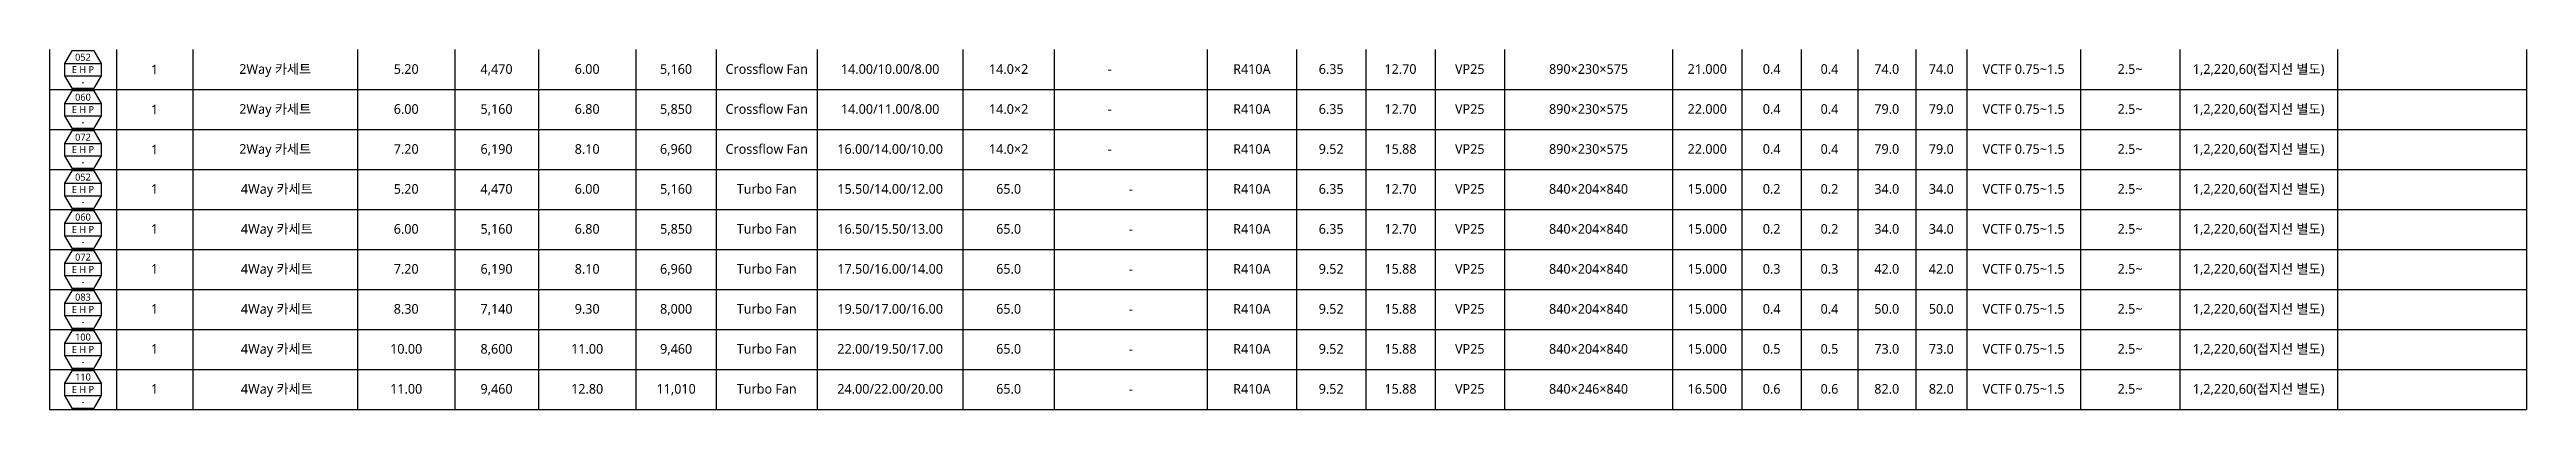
# Model space of a CAD drawing. Header units: millimetres. Extents: x -1305 to 107762, y -9150 to 56526.
# Drawn here: x 483 to 35686, y 35847 to 40958 of the extents above; entities that cross this region are included whole.
import ezdxf
from ezdxf.enums import TextEntityAlignment as Align

# ---------------------------------------------------------------- set-up
doc = ezdxf.new("R2010")
doc.units = ezdxf.units.MM
doc.layers.add('DVM_REPORT', color=7, linetype='Continuous')
doc.styles.add('맑은 고딕', font='malgun.ttf')

msp = doc.modelspace()

# ---------------------------------------------------------------- texts
at = {"layer": 'DVM_REPORT', "color": 2, "style": '맑은 고딕'}
for p in [(1976, 40674), (1976, 40106), (1976, 39538), (1976, 38978), (1976, 38410), (1976, 37843), (1976, 37275), (1976, 36707), (1976, 36139)]:
    msp.add_text('1', height=137, dxfattribs=at).set_placement(p, align=Align.MIDDLE_CENTER)

# ---------------------------------------------------------------- blocks, each defined once
blk = doc.blocks.new('A$Cc7d996cf')
at = {"layer": 'DVM_REPORT'}
for p, q in [((0, 568), (0, 0)), ((35203, 568), (35203, 0))]:
    blk.add_line(p, q, dxfattribs=at)
at = {"layer": 'DVM_REPORT', "color": 1}
for p, q in [((950, 568), (950, 0)), ((2035, 568), (2035, 0)), ((4379, 568), (4379, 0)), ((4379, 568), (4379, 0)), ((5759, 568), (5759, 0)), ((6948, 568), (6948, 0)), ((8334, 568), (8334, 0)), ((9475, 568), (9475, 0)), ((10911, 568), (10911, 0)), ((12982, 568), (12982, 0)), ((14280, 568), (14280, 0)), ((16454, 568), (16454, 0)), ((17722, 568), (17722, 0)), ((18707, 568), (18707, 0)), ((19693, 568), (19693, 0)), ((20678, 568), (20678, 0)), ((23067, 568), (23067, 0)), ((23067, 568), (23067, 0)), ((24053, 568), (24053, 0)), ((24897, 568), (24897, 0)), ((25698, 568), (25698, 0)), ((26523, 568), (26523, 0)), ((27248, 568), (27248, 0)), ((28863, 568), (28863, 0)), ((30274, 568), (30274, 0)), ((32517, 568), (32517, 0)), ((0, 0), (35203, 0))]:
    blk.add_line(p, q, dxfattribs=at)
at = {"layer": 'DVM_REPORT'}
blk.add_lwpolyline([(738, 196), (738, 372), (633, 548), (317, 548), (212, 372), (212, 196), (317, 20), (633, 20)], close=True, dxfattribs=at)
for points in [[(212, 372), (738, 372)], [(212, 196), (738, 196)]]:
    blk.add_lwpolyline(points, dxfattribs=at)
at = {"layer": 'DVM_REPORT', "color": 2, "style": '맑은 고딕'}
for s, height, p in [('110', 100, (475, 460)), (' 4Way 카세트', 137, (3207, 292)), ('11.00', 137, (5069, 292)), ('9,460', 137, (6353, 292)), ('12.80', 137, (7641, 292)), ('11,010', 137, (8905, 292)), ('Turbo Fan', 137, (10193, 292)), ('24.00/22.00/20.00', 137, (11947, 292)), ('65.0', 137, (13631, 292)), ('R410A', 137, (17088, 292)), ('9.52', 137, (18215, 292)), ('15.88', 137, (19200, 292)), ('VP25', 137, (20185, 292)), ('840×246×840', 137, (21873, 292)), ('16.500', 137, (23560, 292)), ('0.6', 137, (24475, 292)), ('0.6', 137, (25297, 292)), ('82.0', 137, (26111, 292)), ('82.0', 137, (26886, 292)), ('VCTF 0.75~1.5', 137, (28056, 292)), ('2.5~', 137, (29569, 292)), ('1,2,220,60(접지선 별도)', 137, (31396, 292)), ('E H P', 100, (475, 284)), ('-', 100, (475, 108)), ('-', 100, (475, 108)), ('-', 100, (475, 108)), ('-', 137, (15367, 292))]:
    blk.add_text(s, height=height, dxfattribs=at).set_placement(p, align=Align.MIDDLE_CENTER)
blk = doc.blocks.new('A$C08fa1636')
at = {"layer": 'DVM_REPORT'}
for p, q in [((0, 568), (0, 0)), ((35203, 568), (35203, 0))]:
    blk.add_line(p, q, dxfattribs=at)
at = {"layer": 'DVM_REPORT', "color": 1}
for p, q in [((950, 568), (950, 0)), ((2035, 568), (2035, 0)), ((4379, 568), (4379, 0)), ((4379, 568), (4379, 0)), ((5759, 568), (5759, 0)), ((6948, 568), (6948, 0)), ((8334, 568), (8334, 0)), ((9475, 568), (9475, 0)), ((10911, 568), (10911, 0)), ((12982, 568), (12982, 0)), ((14280, 568), (14280, 0)), ((16454, 568), (16454, 0)), ((17722, 568), (17722, 0)), ((18707, 568), (18707, 0)), ((19693, 568), (19693, 0)), ((20678, 568), (20678, 0)), ((23067, 568), (23067, 0)), ((23067, 568), (23067, 0)), ((24053, 568), (24053, 0)), ((24897, 568), (24897, 0)), ((25698, 568), (25698, 0)), ((26523, 568), (26523, 0)), ((27248, 568), (27248, 0)), ((28863, 568), (28863, 0)), ((30274, 568), (30274, 0)), ((32517, 568), (32517, 0)), ((0, 0), (35203, 0))]:
    blk.add_line(p, q, dxfattribs=at)
at = {"layer": 'DVM_REPORT'}
blk.add_lwpolyline([(738, 196), (738, 372), (633, 548), (317, 548), (212, 372), (212, 196), (317, 20), (633, 20)], close=True, dxfattribs=at)
for points in [[(212, 372), (738, 372)], [(212, 196), (738, 196)]]:
    blk.add_lwpolyline(points, dxfattribs=at)
at = {"layer": 'DVM_REPORT', "color": 2, "style": '맑은 고딕'}
for s, height, p in [('100', 100, (475, 460)), (' 4Way 카세트', 137, (3207, 292)), ('10.00', 137, (5069, 292)), ('8,600', 137, (6353, 292)), ('11.00', 137, (7641, 292)), ('9,460', 137, (8905, 292)), ('Turbo Fan', 137, (10193, 292)), ('22.00/19.50/17.00', 137, (11947, 292)), ('65.0', 137, (13631, 292)), ('R410A', 137, (17088, 292)), ('9.52', 137, (18215, 292)), ('15.88', 137, (19200, 292)), ('VP25', 137, (20185, 292)), ('840×204×840', 137, (21873, 292)), ('15.000', 137, (23560, 292)), ('0.5', 137, (24475, 292)), ('0.5', 137, (25297, 292)), ('73.0', 137, (26111, 292)), ('73.0', 137, (26886, 292)), ('VCTF 0.75~1.5', 137, (28056, 292)), ('2.5~', 137, (29569, 292)), ('1,2,220,60(접지선 별도)', 137, (31396, 292)), ('E H P', 100, (475, 284)), ('-', 100, (475, 108)), ('-', 100, (475, 108)), ('-', 100, (475, 108)), ('-', 137, (15367, 292))]:
    blk.add_text(s, height=height, dxfattribs=at).set_placement(p, align=Align.MIDDLE_CENTER)
blk = doc.blocks.new('A$C0bd888c4')
at = {"layer": 'DVM_REPORT'}
for p, q in [((0, 568), (0, 0)), ((35203, 568), (35203, 0))]:
    blk.add_line(p, q, dxfattribs=at)
at = {"layer": 'DVM_REPORT', "color": 1}
for p, q in [((950, 568), (950, 0)), ((2035, 568), (2035, 0)), ((4379, 568), (4379, 0)), ((4379, 568), (4379, 0)), ((5759, 568), (5759, 0)), ((6948, 568), (6948, 0)), ((8334, 568), (8334, 0)), ((9475, 568), (9475, 0)), ((10911, 568), (10911, 0)), ((12982, 568), (12982, 0)), ((14280, 568), (14280, 0)), ((16454, 568), (16454, 0)), ((17722, 568), (17722, 0)), ((18707, 568), (18707, 0)), ((19693, 568), (19693, 0)), ((20678, 568), (20678, 0)), ((23067, 568), (23067, 0)), ((23067, 568), (23067, 0)), ((24053, 568), (24053, 0)), ((24897, 568), (24897, 0)), ((25698, 568), (25698, 0)), ((26523, 568), (26523, 0)), ((27248, 568), (27248, 0)), ((28863, 568), (28863, 0)), ((30274, 568), (30274, 0)), ((32517, 568), (32517, 0)), ((0, 0), (35203, 0))]:
    blk.add_line(p, q, dxfattribs=at)
at = {"layer": 'DVM_REPORT'}
blk.add_lwpolyline([(738, 196), (738, 372), (633, 548), (317, 548), (212, 372), (212, 196), (317, 20), (633, 20)], close=True, dxfattribs=at)
for points in [[(212, 372), (738, 372)], [(212, 196), (738, 196)]]:
    blk.add_lwpolyline(points, dxfattribs=at)
at = {"layer": 'DVM_REPORT', "color": 2, "style": '맑은 고딕'}
for s, height, p in [('083', 100, (475, 460)), (' 4Way 카세트', 137, (3207, 292)), ('8.30', 137, (5069, 292)), ('7,140', 137, (6353, 292)), ('9.30', 137, (7641, 292)), ('8,000', 137, (8905, 292)), ('Turbo Fan', 137, (10193, 292)), ('19.50/17.00/16.00', 137, (11947, 292)), ('65.0', 137, (13631, 292)), ('R410A', 137, (17088, 292)), ('9.52', 137, (18215, 292)), ('15.88', 137, (19200, 292)), ('VP25', 137, (20185, 292)), ('840×204×840', 137, (21873, 292)), ('15.000', 137, (23560, 292)), ('0.4', 137, (24475, 292)), ('0.4', 137, (25297, 292)), ('50.0', 137, (26111, 292)), ('50.0', 137, (26886, 292)), ('VCTF 0.75~1.5', 137, (28056, 292)), ('2.5~', 137, (29569, 292)), ('1,2,220,60(접지선 별도)', 137, (31396, 292)), ('E H P', 100, (475, 284)), ('-', 100, (475, 108)), ('-', 100, (475, 108)), ('-', 100, (475, 108)), ('-', 137, (15367, 292))]:
    blk.add_text(s, height=height, dxfattribs=at).set_placement(p, align=Align.MIDDLE_CENTER)
blk = doc.blocks.new('A$Caca9fae5')
at = {"layer": 'DVM_REPORT'}
for p, q in [((0, 568), (0, 0)), ((35203, 568), (35203, 0))]:
    blk.add_line(p, q, dxfattribs=at)
at = {"layer": 'DVM_REPORT', "color": 1}
for p, q in [((950, 568), (950, 0)), ((2035, 568), (2035, 0)), ((4379, 568), (4379, 0)), ((4379, 568), (4379, 0)), ((5759, 568), (5759, 0)), ((6948, 568), (6948, 0)), ((8334, 568), (8334, 0)), ((9475, 568), (9475, 0)), ((10911, 568), (10911, 0)), ((12982, 568), (12982, 0)), ((14280, 568), (14280, 0)), ((16454, 568), (16454, 0)), ((17722, 568), (17722, 0)), ((18707, 568), (18707, 0)), ((19693, 568), (19693, 0)), ((20678, 568), (20678, 0)), ((23067, 568), (23067, 0)), ((23067, 568), (23067, 0)), ((24053, 568), (24053, 0)), ((24897, 568), (24897, 0)), ((25698, 568), (25698, 0)), ((26523, 568), (26523, 0)), ((27248, 568), (27248, 0)), ((28863, 568), (28863, 0)), ((30274, 568), (30274, 0)), ((32517, 568), (32517, 0)), ((0, 0), (35203, 0))]:
    blk.add_line(p, q, dxfattribs=at)
at = {"layer": 'DVM_REPORT'}
blk.add_lwpolyline([(738, 196), (738, 372), (633, 548), (317, 548), (212, 372), (212, 196), (317, 20), (633, 20)], close=True, dxfattribs=at)
for points in [[(212, 372), (738, 372)], [(212, 196), (738, 196)]]:
    blk.add_lwpolyline(points, dxfattribs=at)
at = {"layer": 'DVM_REPORT', "color": 2, "style": '맑은 고딕'}
for s, height, p in [('072', 100, (475, 460)), (' 4Way 카세트', 137, (3207, 292)), ('7.20', 137, (5069, 292)), ('6,190', 137, (6353, 292)), ('8.10', 137, (7641, 292)), ('6,960', 137, (8905, 292)), ('Turbo Fan', 137, (10193, 292)), ('17.50/16.00/14.00', 137, (11947, 292)), ('65.0', 137, (13631, 292)), ('R410A', 137, (17088, 292)), ('9.52', 137, (18215, 292)), ('15.88', 137, (19200, 292)), ('VP25', 137, (20185, 292)), ('840×204×840', 137, (21873, 292)), ('15.000', 137, (23560, 292)), ('0.3', 137, (24475, 292)), ('0.3', 137, (25297, 292)), ('42.0', 137, (26111, 292)), ('42.0', 137, (26886, 292)), ('VCTF 0.75~1.5', 137, (28056, 292)), ('2.5~', 137, (29569, 292)), ('1,2,220,60(접지선 별도)', 137, (31396, 292)), ('E H P', 100, (475, 284)), ('-', 100, (475, 108)), ('-', 100, (475, 108)), ('-', 100, (475, 108)), ('-', 137, (15367, 292))]:
    blk.add_text(s, height=height, dxfattribs=at).set_placement(p, align=Align.MIDDLE_CENTER)
blk = doc.blocks.new('A$C9c42a999')
at = {"layer": 'DVM_REPORT'}
for p, q in [((0, 568), (0, 0)), ((35203, 568), (35203, 0))]:
    blk.add_line(p, q, dxfattribs=at)
at = {"layer": 'DVM_REPORT', "color": 1}
for p, q in [((950, 568), (950, 0)), ((2035, 568), (2035, 0)), ((4379, 568), (4379, 0)), ((4379, 568), (4379, 0)), ((5759, 568), (5759, 0)), ((6948, 568), (6948, 0)), ((8334, 568), (8334, 0)), ((9475, 568), (9475, 0)), ((10911, 568), (10911, 0)), ((12982, 568), (12982, 0)), ((14280, 568), (14280, 0)), ((16454, 568), (16454, 0)), ((17722, 568), (17722, 0)), ((18707, 568), (18707, 0)), ((19693, 568), (19693, 0)), ((20678, 568), (20678, 0)), ((23067, 568), (23067, 0)), ((23067, 568), (23067, 0)), ((24053, 568), (24053, 0)), ((24897, 568), (24897, 0)), ((25698, 568), (25698, 0)), ((26523, 568), (26523, 0)), ((27248, 568), (27248, 0)), ((28863, 568), (28863, 0)), ((30274, 568), (30274, 0)), ((32517, 568), (32517, 0)), ((0, 0), (35203, 0))]:
    blk.add_line(p, q, dxfattribs=at)
at = {"layer": 'DVM_REPORT'}
blk.add_lwpolyline([(738, 196), (738, 372), (633, 548), (317, 548), (212, 372), (212, 196), (317, 20), (633, 20)], close=True, dxfattribs=at)
for points in [[(212, 372), (738, 372)], [(212, 196), (738, 196)]]:
    blk.add_lwpolyline(points, dxfattribs=at)
at = {"layer": 'DVM_REPORT', "color": 2, "style": '맑은 고딕'}
for s, height, p in [('060', 100, (475, 460)), (' 4Way 카세트', 137, (3207, 292)), ('6.00', 137, (5069, 292)), ('5,160', 137, (6353, 292)), ('6.80', 137, (7641, 292)), ('5,850', 137, (8905, 292)), ('Turbo Fan', 137, (10193, 292)), ('16.50/15.50/13.00', 137, (11947, 292)), ('65.0', 137, (13631, 292)), ('R410A', 137, (17088, 292)), ('6.35', 137, (18215, 292)), ('12.70', 137, (19200, 292)), ('VP25', 137, (20185, 292)), ('840×204×840', 137, (21873, 292)), ('15.000', 137, (23560, 292)), ('0.2', 137, (24475, 292)), ('0.2', 137, (25297, 292)), ('34.0', 137, (26111, 292)), ('34.0', 137, (26886, 292)), ('VCTF 0.75~1.5', 137, (28056, 292)), ('2.5~', 137, (29569, 292)), ('1,2,220,60(접지선 별도)', 137, (31396, 292)), ('E H P', 100, (475, 284)), ('-', 100, (475, 108)), ('-', 100, (475, 108)), ('-', 100, (475, 108)), ('-', 137, (15367, 292))]:
    blk.add_text(s, height=height, dxfattribs=at).set_placement(p, align=Align.MIDDLE_CENTER)
blk = doc.blocks.new('A$C950b5bcc')
at = {"layer": 'DVM_REPORT'}
for p, q in [((0, 568), (0, 0)), ((35203, 568), (35203, 0))]:
    blk.add_line(p, q, dxfattribs=at)
at = {"layer": 'DVM_REPORT', "color": 1}
for p, q in [((950, 568), (950, 0)), ((2035, 568), (2035, 0)), ((4379, 568), (4379, 0)), ((4379, 568), (4379, 0)), ((5759, 568), (5759, 0)), ((6948, 568), (6948, 0)), ((8334, 568), (8334, 0)), ((9475, 568), (9475, 0)), ((10911, 568), (10911, 0)), ((12982, 568), (12982, 0)), ((14280, 568), (14280, 0)), ((16454, 568), (16454, 0)), ((17722, 568), (17722, 0)), ((18707, 568), (18707, 0)), ((19693, 568), (19693, 0)), ((20678, 568), (20678, 0)), ((23067, 568), (23067, 0)), ((23067, 568), (23067, 0)), ((24053, 568), (24053, 0)), ((24897, 568), (24897, 0)), ((25698, 568), (25698, 0)), ((26523, 568), (26523, 0)), ((27248, 568), (27248, 0)), ((28863, 568), (28863, 0)), ((30274, 568), (30274, 0)), ((32517, 568), (32517, 0)), ((0, 0), (35203, 0))]:
    blk.add_line(p, q, dxfattribs=at)
at = {"layer": 'DVM_REPORT'}
blk.add_lwpolyline([(738, 196), (738, 372), (633, 548), (317, 548), (212, 372), (212, 196), (317, 20), (633, 20)], close=True, dxfattribs=at)
for points in [[(212, 372), (738, 372)], [(212, 196), (738, 196)]]:
    blk.add_lwpolyline(points, dxfattribs=at)
at = {"layer": 'DVM_REPORT', "color": 2, "style": '맑은 고딕'}
for s, height, p in [('052', 100, (475, 460)), (' 4Way 카세트', 137, (3207, 292)), ('5.20', 137, (5069, 292)), ('4,470', 137, (6353, 292)), ('6.00', 137, (7641, 292)), ('5,160', 137, (8905, 292)), ('Turbo Fan', 137, (10193, 292)), ('15.50/14.00/12.00', 137, (11947, 292)), ('65.0', 137, (13631, 292)), ('R410A', 137, (17088, 292)), ('6.35', 137, (18215, 292)), ('12.70', 137, (19200, 292)), ('VP25', 137, (20185, 292)), ('840×204×840', 137, (21873, 292)), ('15.000', 137, (23560, 292)), ('0.2', 137, (24475, 292)), ('0.2', 137, (25297, 292)), ('34.0', 137, (26111, 292)), ('34.0', 137, (26886, 292)), ('VCTF 0.75~1.5', 137, (28056, 292)), ('2.5~', 137, (29569, 292)), ('1,2,220,60(접지선 별도)', 137, (31396, 292)), ('E H P', 100, (475, 284)), ('-', 100, (475, 108)), ('-', 100, (475, 108)), ('-', 100, (475, 108)), ('-', 137, (15367, 292))]:
    blk.add_text(s, height=height, dxfattribs=at).set_placement(p, align=Align.MIDDLE_CENTER)
blk = doc.blocks.new('A$Cb1af1118')
at = {"layer": 'DVM_REPORT'}
for p, q in [((0, 568), (0, 0)), ((35203, 568), (35203, 0))]:
    blk.add_line(p, q, dxfattribs=at)
at = {"layer": 'DVM_REPORT', "color": 1}
for p, q in [((950, 568), (950, 0)), ((2035, 568), (2035, 0)), ((4379, 568), (4379, 0)), ((5759, 568), (5759, 0)), ((6948, 568), (6948, 0)), ((8334, 568), (8334, 0)), ((9475, 568), (9475, 0)), ((10911, 568), (10911, 0)), ((12982, 568), (12982, 0)), ((14280, 568), (14280, 0)), ((16454, 568), (16454, 0)), ((17722, 568), (17722, 0)), ((18707, 568), (18707, 0)), ((19693, 568), (19693, 0)), ((20678, 568), (20678, 0)), ((23067, 568), (23067, 0)), ((24053, 568), (24053, 0)), ((24897, 568), (24897, 0)), ((25698, 568), (25698, 0)), ((26523, 568), (26523, 0)), ((27248, 568), (27248, 0)), ((28863, 568), (28863, 0)), ((30274, 568), (30274, 0)), ((32517, 568), (32517, 0)), ((0, 0), (35203, 0))]:
    blk.add_line(p, q, dxfattribs=at)
at = {"layer": 'DVM_REPORT'}
blk.add_lwpolyline([(738, 196), (738, 372), (633, 548), (317, 548), (212, 372), (212, 196), (317, 20), (633, 20)], close=True, dxfattribs=at)
for points in [[(212, 372), (738, 372)], [(212, 196), (738, 196)]]:
    blk.add_lwpolyline(points, dxfattribs=at)
at = {"layer": 'DVM_REPORT', "color": 2, "style": '맑은 고딕'}
for s, height, p in [('072', 100, (475, 460)), ('2Way 카세트', 137, (3207, 292)), ('7.20', 137, (5069, 292)), ('6,190', 137, (6353, 292)), ('8.10', 137, (7641, 292)), ('6,960', 137, (8904, 292)), ('Crossflow Fan', 137, (10193, 292)), ('16.00/14.00/10.00', 137, (11947, 292)), ('14.0×2', 137, (13631, 292)), ('R410A', 137, (17088, 292)), ('9.52', 137, (18215, 292)), ('15.88', 137, (19200, 292)), ('VP25', 137, (20185, 292)), ('890×230×575', 137, (21873, 292)), ('22.000', 137, (23560, 292)), ('0.4', 137, (24475, 292)), ('0.4', 137, (25297, 292)), ('79.0', 137, (26111, 292)), ('79.0', 137, (26886, 292)), ('VCTF 0.75~1.5', 137, (28056, 292)), ('2.5~', 137, (29569, 292)), ('1,2,220,60(접지선 별도)', 137, (31396, 292)), ('E H P', 100, (475, 284)), ('-', 100, (475, 108)), ('-', 137, (15067, 292))]:
    blk.add_text(s, height=height, dxfattribs=at).set_placement(p, align=Align.MIDDLE_CENTER)
blk = doc.blocks.new('A$C484e200c')
at = {"layer": 'DVM_REPORT'}
for p, q in [((0, 568), (0, 0)), ((35203, 568), (35203, 0))]:
    blk.add_line(p, q, dxfattribs=at)
at = {"layer": 'DVM_REPORT', "color": 1}
for p, q in [((950, 568), (950, 0)), ((2035, 568), (2035, 0)), ((4379, 568), (4379, 0)), ((5759, 568), (5759, 0)), ((6948, 568), (6948, 0)), ((8334, 568), (8334, 0)), ((9475, 568), (9475, 0)), ((10911, 568), (10911, 0)), ((12982, 568), (12982, 0)), ((14280, 568), (14280, 0)), ((16454, 568), (16454, 0)), ((17722, 568), (17722, 0)), ((18707, 568), (18707, 0)), ((19693, 568), (19693, 0)), ((20678, 568), (20678, 0)), ((23067, 568), (23067, 0)), ((24053, 568), (24053, 0)), ((24897, 568), (24897, 0)), ((25698, 568), (25698, 0)), ((26523, 568), (26523, 0)), ((27248, 568), (27248, 0)), ((28863, 568), (28863, 0)), ((30274, 568), (30274, 0)), ((32517, 568), (32517, 0)), ((0, 0), (35203, 0))]:
    blk.add_line(p, q, dxfattribs=at)
at = {"layer": 'DVM_REPORT'}
blk.add_lwpolyline([(738, 196), (738, 372), (633, 548), (317, 548), (212, 372), (212, 196), (317, 20), (633, 20)], close=True, dxfattribs=at)
for points in [[(212, 372), (738, 372)], [(212, 196), (738, 196)]]:
    blk.add_lwpolyline(points, dxfattribs=at)
at = {"layer": 'DVM_REPORT', "color": 2, "style": '맑은 고딕'}
for s, height, p in [('052', 100, (475, 460)), ('2Way 카세트', 137, (3207, 292)), ('5.20', 137, (5069, 292)), ('4,470', 137, (6353, 292)), ('6.00', 137, (7641, 292)), ('5,160', 137, (8904, 292)), ('Crossflow Fan', 137, (10193, 292)), ('14.00/10.00/8.00', 137, (11947, 292)), ('14.0×2', 137, (13631, 292)), ('R410A', 137, (17088, 292)), ('6.35', 137, (18215, 292)), ('12.70', 137, (19200, 292)), ('VP25', 137, (20185, 292)), ('890×230×575', 137, (21873, 292)), ('21.000', 137, (23560, 292)), ('0.4', 137, (24475, 292)), ('0.4', 137, (25297, 292)), ('74.0', 137, (26111, 292)), ('74.0', 137, (26886, 292)), ('VCTF 0.75~1.5', 137, (28056, 292)), ('2.5~', 137, (29569, 292)), ('1,2,220,60(접지선 별도)', 137, (31396, 292)), ('E H P', 100, (475, 284)), ('-', 100, (475, 108)), ('-', 137, (15067, 292))]:
    blk.add_text(s, height=height, dxfattribs=at).set_placement(p, align=Align.MIDDLE_CENTER)
blk = doc.blocks.new('A$C172fc717')
at = {"layer": 'DVM_REPORT'}
for p, q in [((0, 568), (0, 0)), ((35203, 568), (35203, 0))]:
    blk.add_line(p, q, dxfattribs=at)
at = {"layer": 'DVM_REPORT', "color": 1}
for p, q in [((950, 568), (950, 0)), ((2035, 568), (2035, 0)), ((4379, 568), (4379, 0)), ((5759, 568), (5759, 0)), ((6948, 568), (6948, 0)), ((8334, 568), (8334, 0)), ((9475, 568), (9475, 0)), ((10911, 568), (10911, 0)), ((12982, 568), (12982, 0)), ((14280, 568), (14280, 0)), ((16454, 568), (16454, 0)), ((17722, 568), (17722, 0)), ((18707, 568), (18707, 0)), ((19693, 568), (19693, 0)), ((20678, 568), (20678, 0)), ((23067, 568), (23067, 0)), ((24053, 568), (24053, 0)), ((24897, 568), (24897, 0)), ((25698, 568), (25698, 0)), ((26523, 568), (26523, 0)), ((27248, 568), (27248, 0)), ((28863, 568), (28863, 0)), ((30274, 568), (30274, 0)), ((32517, 568), (32517, 0)), ((0, 0), (35203, 0))]:
    blk.add_line(p, q, dxfattribs=at)
at = {"layer": 'DVM_REPORT'}
blk.add_lwpolyline([(738, 196), (738, 372), (633, 548), (317, 548), (212, 372), (212, 196), (317, 20), (633, 20)], close=True, dxfattribs=at)
for points in [[(212, 372), (738, 372)], [(212, 196), (738, 196)]]:
    blk.add_lwpolyline(points, dxfattribs=at)
at = {"layer": 'DVM_REPORT', "color": 2, "style": '맑은 고딕'}
for s, height, p in [('060', 100, (475, 460)), ('2Way 카세트', 137, (3207, 292)), ('6.00', 137, (5069, 292)), ('5,160', 137, (6353, 292)), ('6.80', 137, (7641, 292)), ('5,850', 137, (8904, 292)), ('Crossflow Fan', 137, (10193, 292)), ('14.00/11.00/8.00', 137, (11947, 292)), ('14.0×2', 137, (13631, 292)), ('R410A', 137, (17088, 292)), ('6.35', 137, (18215, 292)), ('12.70', 137, (19200, 292)), ('VP25', 137, (20185, 292)), ('890×230×575', 137, (21873, 292)), ('22.000', 137, (23560, 292)), ('0.4', 137, (24475, 292)), ('0.4', 137, (25297, 292)), ('79.0', 137, (26111, 292)), ('79.0', 137, (26886, 292)), ('VCTF 0.75~1.5', 137, (28056, 292)), ('2.5~', 137, (29569, 292)), ('1,2,220,60(접지선 별도)', 137, (31396, 292)), ('E H P', 100, (475, 284)), ('-', 100, (475, 108)), ('-', 137, (15067, 292))]:
    blk.add_text(s, height=height, dxfattribs=at).set_placement(p, align=Align.MIDDLE_CENTER)

# ---------------------------------------------------------------- block references
for name, p in [('A$C484e200c', (483, 40390)), ('A$C172fc717', (483, 39822)), ('A$Cb1af1118', (483, 39254)), ('A$C950b5bcc', (483, 38687)), ('A$C9c42a999', (483, 38119)), ('A$Caca9fae5', (483, 37551)), ('A$C0bd888c4', (483, 36983)), ('A$C08fa1636', (483, 36415)), ('A$Cc7d996cf', (483, 35847))]:
    msp.add_blockref(name, p)

msp.set_redraw_order([(e.dxf.handle, doc.entitydb.next_handle()) for e in msp.query("TEXT MTEXT ATTDEF DIMENSION ARC_DIMENSION")])  # texts and dimensions are drawn at this point

doc.saveas('drawing.dxf')
